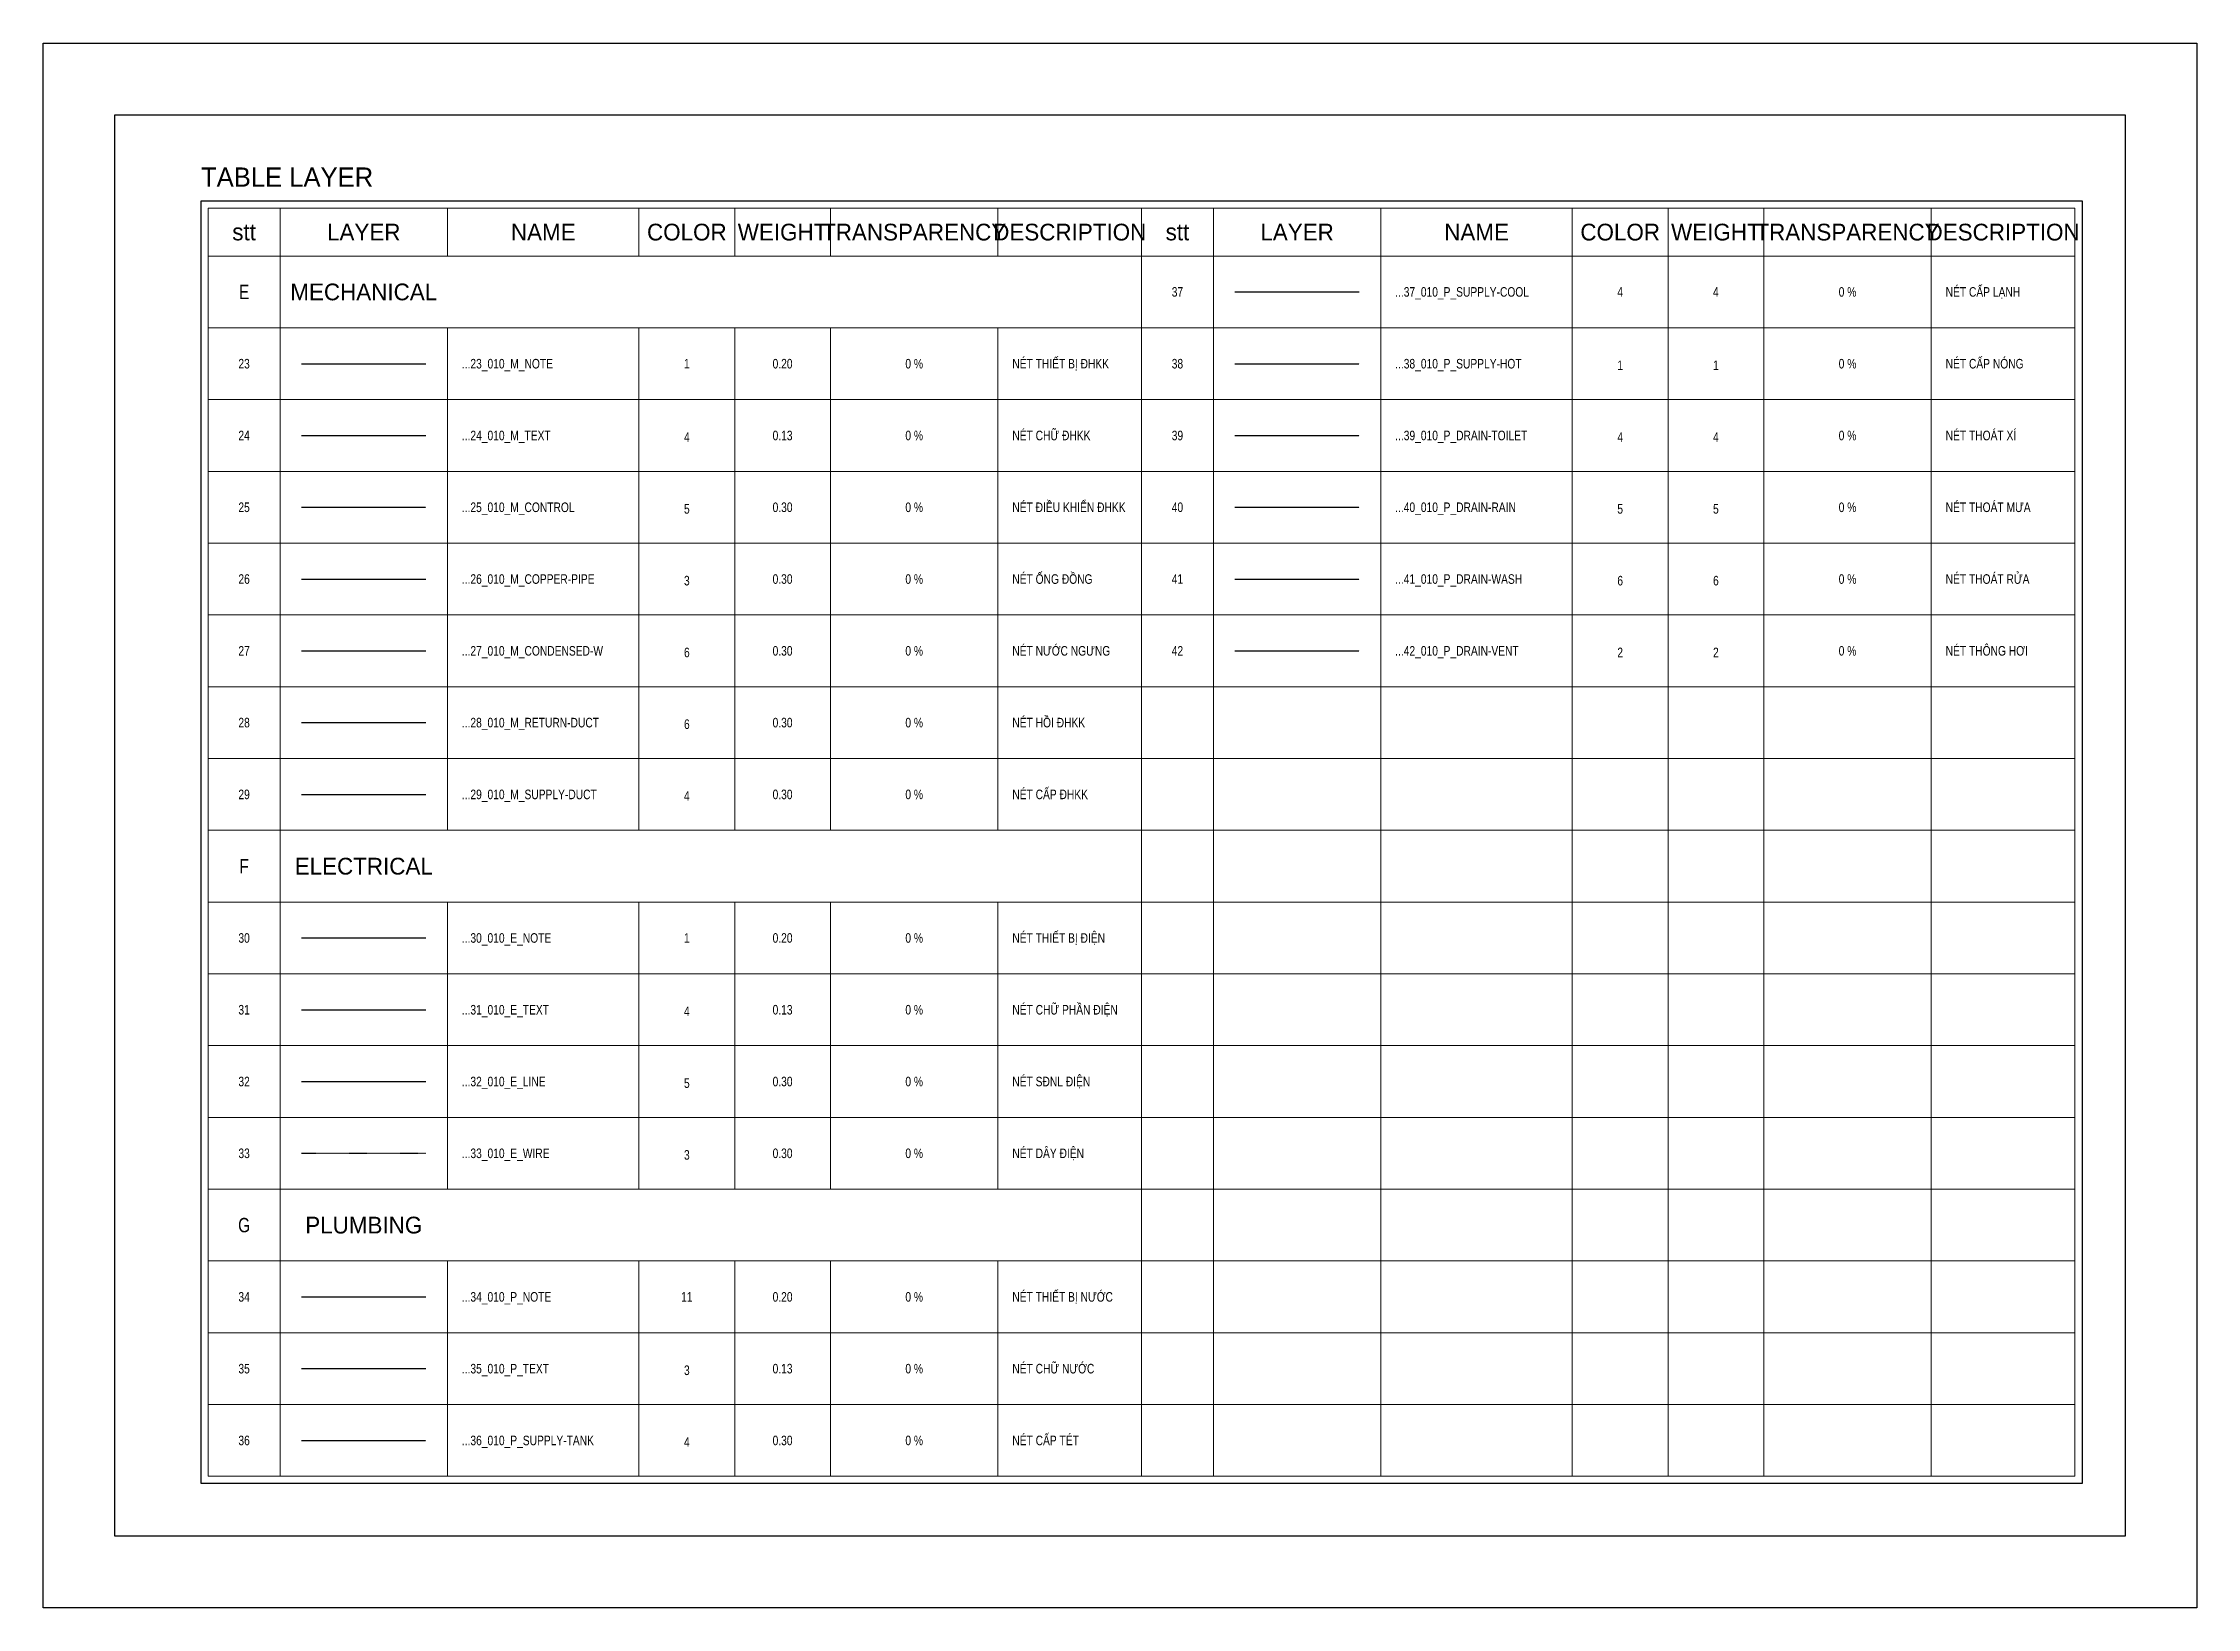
# Model space of a CAD drawing. Header units: millimetres. Extents: x 21129 to 2803301, y -510327 to 166837.
# Drawn here: x 308892 to 353892, y -32363 to 337 of the extents above; entities that cross this region are included whole.
import ezdxf
from ezdxf.enums import TextEntityAlignment as Align

# ---------------------------------------------------------------- set-up
doc = ezdxf.new("R2010")
doc.units = ezdxf.units.MM
doc.linetypes.add('DASHDOT', pattern=[1, 0.5, -0.25, 0, -0.25])
doc.linetypes.add('HIDDEN', pattern=[0.375, 0.25, -0.125])
for name, color, linetype in [('....01_TNT_A_DRAWING', 7, 'Continuous'), ('....20_TNT_N_TEXT', 9, 'Continuous'), ('....24_TNT_N_ANNOTATE', 14, 'Continuous'), ('....25_TNT_M_NOTE', 1, 'Continuous'), ('....26_TNT_M_TEXT', 4, 'Continuous'), ('....27_TNT_M_CONTROL', 5, 'HIDDEN'), ('....28_TNT_M_COPPER-PIPE', 3, 'Continuous'), ('....29_TNT_M_CONDENSED-W', 6, 'Continuous'), ('....30_TNT_M_RETURN-DUCT', 6, 'Continuous'), ('....31_TNT_M_SUPPLY-DUCT', 4, 'Continuous'), ('....32_TNT_E_NOTE', 1, 'Continuous'), ('....33_TNT_E_TEXT', 2, 'Continuous'), ('....34_TNT_E_LINE', 4, 'Continuous'), ('....35_TNT_E_WIRE', 6, 'DASHDOT'), ('....36_TNT_P_NOTE', 11, 'Continuous'), ('....37_TNT_P_TEXT', 3, 'Continuous'), ('....38_TNT_P_SUPPLY-TANK', 4, 'HIDDEN'), ('....39_TNT_P_SUPPLY-COOL', 4, 'Continuous'), ('....40_TNT_P_SUPPLY-HOT', 1, 'HIDDEN'), ('....41_TNT_P_DRAIN-TOILET', 4, 'HIDDEN'), ('....42_TNT_P_DRAIN-RAIN', 5, 'HIDDEN'), ('....43_TNT_P_DRAIN-WASH', 6, 'HIDDEN'), ('....44_TNT_P_DRAIN-VENT', 2, 'HIDDEN')]:
    doc.layers.add(name, color=color, linetype=linetype)
doc.layers.add('....03_TNT_A_THIN', color=251, linetype='Continuous', lineweight=13, transparency=0.5)
doc.styles.add('.TNT_A_TXT_1_MAIN', font='')
doc.styles.add('.TNT_A_TXT_2_SUB', font='UNI Alter Gothic (H).ttf')
doc.styles.add('.TNT_A_TXT_3_NOTE', font='uromans.shx', dxfattribs={"width": 0.8})
doc.styles.get('.TNT_A_TXT_1_MAIN').set_extended_font_data('UNI HelvetIns (H)')

msp = doc.modelspace()

# ---------------------------------------------------------------- texts
at = {"layer": '....20_TNT_N_TEXT', "style": '.TNT_A_TXT_1_MAIN'}
msp.add_text('TABLE LAYER', height=400, dxfattribs=at).set_placement((312192.4, -2662.9))
at = {"layer": '....20_TNT_N_TEXT', "style": '.TNT_A_TXT_2_SUB'}
for s, p in [('stt', (313092.4, -3612.9)), ('LAYER', (315592.4, -3612.9)), ('NAME', (319342.4, -3612.9)), ('COLOR', (322342.4, -3612.9)), ('WEIGHT', (324342.4, -3612.9)), ('TRANSPARENCY', (327092.4, -3612.9)), ('DESCRIPTION', (330342.4, -3612.9)), ('stt', (332592.4, -3612.9)), ('LAYER', (335092.4, -3612.9)), ('NAME', (338842.4, -3612.9)), ('COLOR', (341842.4, -3612.9)), ('WEIGHT', (343842.4, -3612.9)), ('TRANSPARENCY', (346592.4, -3612.9)), ('DESCRIPTION', (349842.4, -3612.9)), ('MECHANICAL', (315592.4, -4862.9)), ('ELECTRICAL', (315592.4, -16862.9)), ('PLUMBING', (315592.4, -24362.9))]:
    msp.add_text(s, height=350, dxfattribs=at).set_placement(p, align=Align.MIDDLE)
at = {"layer": '....20_TNT_N_TEXT', "style": '.TNT_A_TXT_3_NOTE', "width": 0.8}
for s, p in [('E', (313092.4, -4862.9)), ('F', (313092.4, -16862.9)), ('G', (313092.4, -24362.9))]:
    msp.add_text(s, height=300, dxfattribs=at).set_placement(p, align=Align.MIDDLE)
for s, p in [('37', (332592.4, -4962.9)), ('4', (341842.4, -4962.9)), ('4', (343842.4, -4962.9)), ('0 %%%', (346592.4, -4962.9)), ('23', (313092.4, -6462.9)), ('1', (322342.4, -6462.9)), ('0.20', (324342.4, -6462.9)), ('0 %%%', (327092.4, -6462.9)), ('38', (332592.4, -6462.9)), ('1', (341842.4, -6496.2)), ('1', (343842.4, -6496.2)), ('0 %%%', (346592.4, -6462.9)), ('24', (313092.4, -7962.9)), ('4', (322342.4, -7996.2)), ('0.13', (324342.4, -7962.9)), ('0 %%%', (327092.4, -7962.9)), ('39', (332592.4, -7962.9)), ('4', (341842.4, -7996.2)), ('4', (343842.4, -7996.2)), ('0 %%%', (346592.4, -7962.9)), ('25', (313092.4, -9462.9)), ('5', (322342.4, -9496.2)), ('0.30', (324342.4, -9462.9)), ('0 %%%', (327092.4, -9462.9)), ('40', (332592.4, -9462.9)), ('5', (341842.4, -9496.2)), ('5', (343842.4, -9496.2)), ('0 %%%', (346592.4, -9462.9)), ('26', (313092.4, -10962.9)), ('3', (322342.4, -10996.2)), ('0.30', (324342.4, -10962.9)), ('0 %%%', (327092.4, -10962.9)), ('41', (332592.4, -10962.9)), ('6', (341842.4, -10996.2)), ('6', (343842.4, -10996.2)), ('0 %%%', (346592.4, -10962.9)), ('27', (313092.4, -12462.9)), ('6', (322342.4, -12496.2)), ('0.30', (324342.4, -12462.9)), ('0 %%%', (327092.4, -12462.9)), ('42', (332592.4, -12462.9)), ('2', (341842.4, -12496.2)), ('2', (343842.4, -12496.2)), ('0 %%%', (346592.4, -12462.9)), ('28', (313092.4, -13962.9)), ('6', (322342.4, -13996.2)), ('0.30', (324342.4, -13962.9)), ('0 %%%', (327092.4, -13962.9)), ('29', (313092.4, -15462.9)), ('4', (322342.4, -15496.2)), ('0.30', (324342.4, -15462.9)), ('0 %%%', (327092.4, -15462.9)), ('30', (313092.4, -18462.9)), ('1', (322342.4, -18462.9)), ('0.20', (324342.4, -18462.9)), ('0 %%%', (327092.4, -18462.9)), ('31', (313092.4, -19962.9)), ('4', (322342.4, -19996.2)), ('0.13', (324342.4, -19962.9)), ('0 %%%', (327092.4, -19962.9)), ('32', (313092.4, -21462.9)), ('5', (322342.4, -21496.2)), ('0.30', (324342.4, -21462.9)), ('0 %%%', (327092.4, -21462.9)), ('33', (313092.4, -22962.9)), ('3', (322342.4, -22996.2)), ('0.30', (324342.4, -22962.9)), ('0 %%%', (327092.4, -22962.9)), ('34', (313092.4, -25962.9)), ('11', (322342.4, -25962.9)), ('0.20', (324342.4, -25962.9)), ('0 %%%', (327092.4, -25962.9)), ('35', (313092.4, -27462.9)), ('3', (322342.4, -27496.2)), ('0.13', (324342.4, -27462.9)), ('0 %%%', (327092.4, -27462.9)), ('36', (313092.4, -28962.9)), ('4', (322342.4, -28996.2)), ('0.30', (324342.4, -28962.9)), ('0 %%%', (327092.4, -28962.9))]:
    msp.add_text(s, height=200, dxfattribs=at).set_placement(p, align=Align.CENTER)
for s, p in [('...37_010_P_SUPPLY-COOL', (337142.4, -4962.9)), ('NÉT CẤP LẠNH', (348642.4, -4962.9)), ('...23_010_M_NOTE', (317642.4, -6462.9)), ('NÉT THIẾT BỊ ĐHKK', (329142.4, -6462.9)), ('...38_010_P_SUPPLY-HOT', (337142.4, -6462.9)), ('NÉT CẤP NÓNG', (348642.4, -6462.9)), ('...24_010_M_TEXT', (317642.4, -7962.9)), ('NÉT CHỮ ĐHKK', (329142.4, -7962.9)), ('...39_010_P_DRAIN-TOILET', (337142.4, -7962.9)), ('NÉT THOÁT XÍ', (348642.4, -7962.9)), ('...25_010_M_CONTROL', (317642.4, -9462.9)), ('NÉT ĐIỀU KHIỂN ĐHKK', (329142.4, -9462.9)), ('...40_010_P_DRAIN-RAIN', (337142.4, -9462.9)), ('NÉT THOÁT MƯA', (348642.4, -9462.9)), ('...26_010_M_COPPER-PIPE', (317642.4, -10962.9)), ('NÉT ỐNG ĐỒNG', (329142.4, -10962.9)), ('...41_010_P_DRAIN-WASH', (337142.4, -10962.9)), ('NÉT THOÁT RỬA', (348642.4, -10962.9)), ('...27_010_M_CONDENSED-W', (317642.4, -12462.9)), ('NÉT NƯỚC NGƯNG', (329142.4, -12462.9)), ('...42_010_P_DRAIN-VENT', (337142.4, -12462.9)), ('NÉT THÔNG HƠI', (348642.4, -12462.9)), ('...28_010_M_RETURN-DUCT', (317642.4, -13962.9)), ('NÉT HỒI ĐHKK', (329142.4, -13962.9)), ('...29_010_M_SUPPLY-DUCT', (317642.4, -15462.9)), ('NÉT CẤP ĐHKK', (329142.4, -15462.9)), ('...30_010_E_NOTE', (317642.4, -18462.9)), ('NÉT THIẾT BỊ ĐIỆN', (329142.4, -18462.9)), ('...31_010_E_TEXT', (317642.4, -19962.9)), ('NÉT CHỮ PHẦN ĐIỆN', (329142.4, -19962.9)), ('...32_010_E_LINE', (317642.4, -21462.9)), ('NÉT SĐNL ĐIỆN', (329142.4, -21462.9)), ('...33_010_E_WIRE', (317642.4, -22962.9)), ('NÉT DÂY ĐIỆN', (329142.4, -22962.9)), ('...34_010_P_NOTE', (317642.4, -25962.9)), ('NÉT THIẾT BỊ NƯỚC', (329142.4, -25962.9)), ('...35_010_P_TEXT', (317642.4, -27462.9)), ('NÉT CHỮ NƯỚC', (329142.4, -27462.9)), ('...36_010_P_SUPPLY-TANK', (317642.4, -28962.9)), ('NÉT CẤP TÉT', (329142.4, -28962.9))]:
    msp.add_text(s, height=200, dxfattribs=at).set_placement(p)

# ---------------------------------------------------------------- blocks, each defined once
blk = doc.blocks.new('.TNT_KHUNG LAYOUT_2')
at = {"color": 250}
blk.add_lwpolyline([(0, 327), (450, 327), (450, 0), (0, 0)], close=True, dxfattribs=at)
at = {"color": 14}
blk.add_lwpolyline([(15, 312), (435, 312), (435, 15), (15, 15)], close=True, dxfattribs=at)

# ---------------------------------------------------------------- linework, layer by layer
at = {"layer": '....03_TNT_A_THIN'}
for p, q in [((313842.4, -3112.9), (313842.4, -29612.9)), ((317342.4, -3112.9), (317342.4, -4112.9)), ((321342.4, -3112.9), (321342.4, -4112.9)), ((323342.4, -3112.9), (323342.4, -4112.9)), ((325342.4, -3112.9), (325342.4, -4112.9)), ((328842.4, -3112.9), (328842.4, -4112.9)), ((331842.4, -3112.9), (331842.4, -29612.9)), ((333342.4, -3112.9), (333342.4, -29612.9)), ((336842.4, -3112.9), (336842.4, -4112.9)), ((340842.4, -3112.9), (340842.4, -4112.9)), ((342842.4, -3112.9), (342842.4, -4112.9)), ((344842.4, -3112.9), (344842.4, -4112.9)), ((348342.4, -3112.9), (348342.4, -4112.9)), ((312342.4, -4112.9), (351342.4, -4112.9)), ((336842.4, -4112.9), (336842.4, -29612.9)), ((340842.4, -4112.9), (340842.4, -29612.9)), ((342842.4, -4112.9), (342842.4, -29612.9)), ((344842.4, -4112.9), (344842.4, -29612.9)), ((348342.4, -4112.9), (348342.4, -29612.9)), ((312342.4, -5612.9), (351342.4, -5612.9)), ((317342.4, -5612.9), (317342.4, -16112.9)), ((321342.4, -5612.9), (321342.4, -16112.9)), ((323342.4, -5612.9), (323342.4, -16112.9)), ((325342.4, -5612.9), (325342.4, -16112.9)), ((328842.4, -5612.9), (328842.4, -16112.9)), ((312342.4, -7112.9), (351342.4, -7112.9)), ((312342.4, -8612.9), (351342.4, -8612.9)), ((312342.4, -10112.9), (351342.4, -10112.9)), ((312342.4, -11612.9), (351342.4, -11612.9)), ((312342.4, -13112.9), (351342.4, -13112.9)), ((312342.4, -14612.9), (351342.4, -14612.9)), ((312342.4, -16112.9), (351342.4, -16112.9)), ((312342.4, -17612.9), (351342.4, -17612.9)), ((317342.4, -17612.9), (317342.4, -23612.9)), ((321342.4, -17612.9), (321342.4, -23612.9)), ((323342.4, -17612.9), (323342.4, -23612.9)), ((325342.4, -17612.9), (325342.4, -23612.9)), ((328842.4, -17612.9), (328842.4, -23612.9)), ((312342.4, -19112.9), (351342.4, -19112.9)), ((312342.4, -20612.9), (351342.4, -20612.9)), ((312342.4, -22112.9), (351342.4, -22112.9)), ((312342.4, -23612.9), (351342.4, -23612.9)), ((312342.4, -25112.9), (351342.4, -25112.9)), ((317342.4, -25112.9), (317342.4, -29612.9)), ((321342.4, -25112.9), (321342.4, -29612.9)), ((323342.4, -25112.9), (323342.4, -29612.9)), ((325342.4, -25112.9), (325342.4, -29612.9)), ((328842.4, -25112.9), (328842.4, -29612.9)), ((312342.4, -26612.9), (351342.4, -26612.9)), ((312342.4, -28112.9), (351342.4, -28112.9))]:
    msp.add_line(p, q, dxfattribs=at)
msp.add_lwpolyline([(351342.4, -29612.9), (312342.4, -29612.9), (312342.4, -3112.9), (351342.4, -3112.9)], close=True, dxfattribs=at)
at = {"layer": '....24_TNT_N_ANNOTATE'}
msp.add_lwpolyline([(312192.4, -2962.9), (351492.4, -2962.9), (351492.4, -29762.9), (312192.4, -29762.9)], close=True, dxfattribs=at)
at = {"layer": '....25_TNT_M_NOTE'}
msp.add_line((314292.4, -6362.9), (316892.4, -6362.9), dxfattribs=at)
at = {"layer": '....26_TNT_M_TEXT'}
msp.add_line((314292.4, -7862.9), (316892.4, -7862.9), dxfattribs=at)
at = {"layer": '....27_TNT_M_CONTROL'}
msp.add_line((314292.4, -9362.9), (316892.4, -9362.9), dxfattribs=at)
at = {"layer": '....28_TNT_M_COPPER-PIPE'}
msp.add_line((314292.4, -10862.9), (316892.4, -10862.9), dxfattribs=at)
at = {"layer": '....29_TNT_M_CONDENSED-W'}
msp.add_line((314292.4, -12362.9), (316892.4, -12362.9), dxfattribs=at)
at = {"layer": '....30_TNT_M_RETURN-DUCT'}
msp.add_line((314292.4, -13862.9), (316892.4, -13862.9), dxfattribs=at)
at = {"layer": '....31_TNT_M_SUPPLY-DUCT'}
msp.add_line((314292.4, -15362.9), (316892.4, -15362.9), dxfattribs=at)
at = {"layer": '....32_TNT_E_NOTE'}
msp.add_line((314292.4, -18362.9), (316892.4, -18362.9), dxfattribs=at)
at = {"layer": '....33_TNT_E_TEXT'}
msp.add_line((314292.4, -19862.9), (316892.4, -19862.9), dxfattribs=at)
at = {"layer": '....34_TNT_E_LINE'}
msp.add_line((314292.4, -21362.9), (316892.4, -21362.9), dxfattribs=at)
at = {"layer": '....35_TNT_E_WIRE'}
msp.add_line((314292.4, -22862.9), (316892.4, -22862.9), dxfattribs=at)
at = {"layer": '....36_TNT_P_NOTE'}
msp.add_line((314292.4, -25862.9), (316892.4, -25862.9), dxfattribs=at)
at = {"layer": '....37_TNT_P_TEXT'}
msp.add_line((314292.4, -27362.9), (316892.4, -27362.9), dxfattribs=at)
at = {"layer": '....38_TNT_P_SUPPLY-TANK'}
msp.add_line((314292.4, -28862.9), (316892.4, -28862.9), dxfattribs=at)
at = {"layer": '....39_TNT_P_SUPPLY-COOL'}
msp.add_line((333792.4, -4862.9), (336392.4, -4862.9), dxfattribs=at)
at = {"layer": '....40_TNT_P_SUPPLY-HOT'}
msp.add_line((333792.4, -6362.9), (336392.4, -6362.9), dxfattribs=at)
at = {"layer": '....41_TNT_P_DRAIN-TOILET'}
msp.add_line((333792.4, -7862.9), (336392.4, -7862.9), dxfattribs=at)
at = {"layer": '....42_TNT_P_DRAIN-RAIN'}
msp.add_line((333792.4, -9362.9), (336392.4, -9362.9), dxfattribs=at)
at = {"layer": '....43_TNT_P_DRAIN-WASH'}
msp.add_line((333792.4, -10862.9), (336392.4, -10862.9), dxfattribs=at)
at = {"layer": '....44_TNT_P_DRAIN-VENT'}
msp.add_line((333792.4, -12362.9), (336392.4, -12362.9), dxfattribs=at)

# ---------------------------------------------------------------- block references
at = {"layer": '....01_TNT_A_DRAWING', "xscale": 100, "yscale": 100, "zscale": 100}
msp.add_blockref('.TNT_KHUNG LAYOUT_2', (308892.4, -32362.9), dxfattribs=at)

msp.set_redraw_order([(e.dxf.handle, doc.entitydb.next_handle()) for e in msp.query("TEXT MTEXT ATTDEF DIMENSION ARC_DIMENSION")])  # texts and dimensions are drawn at this point

doc.saveas('drawing.dxf')
